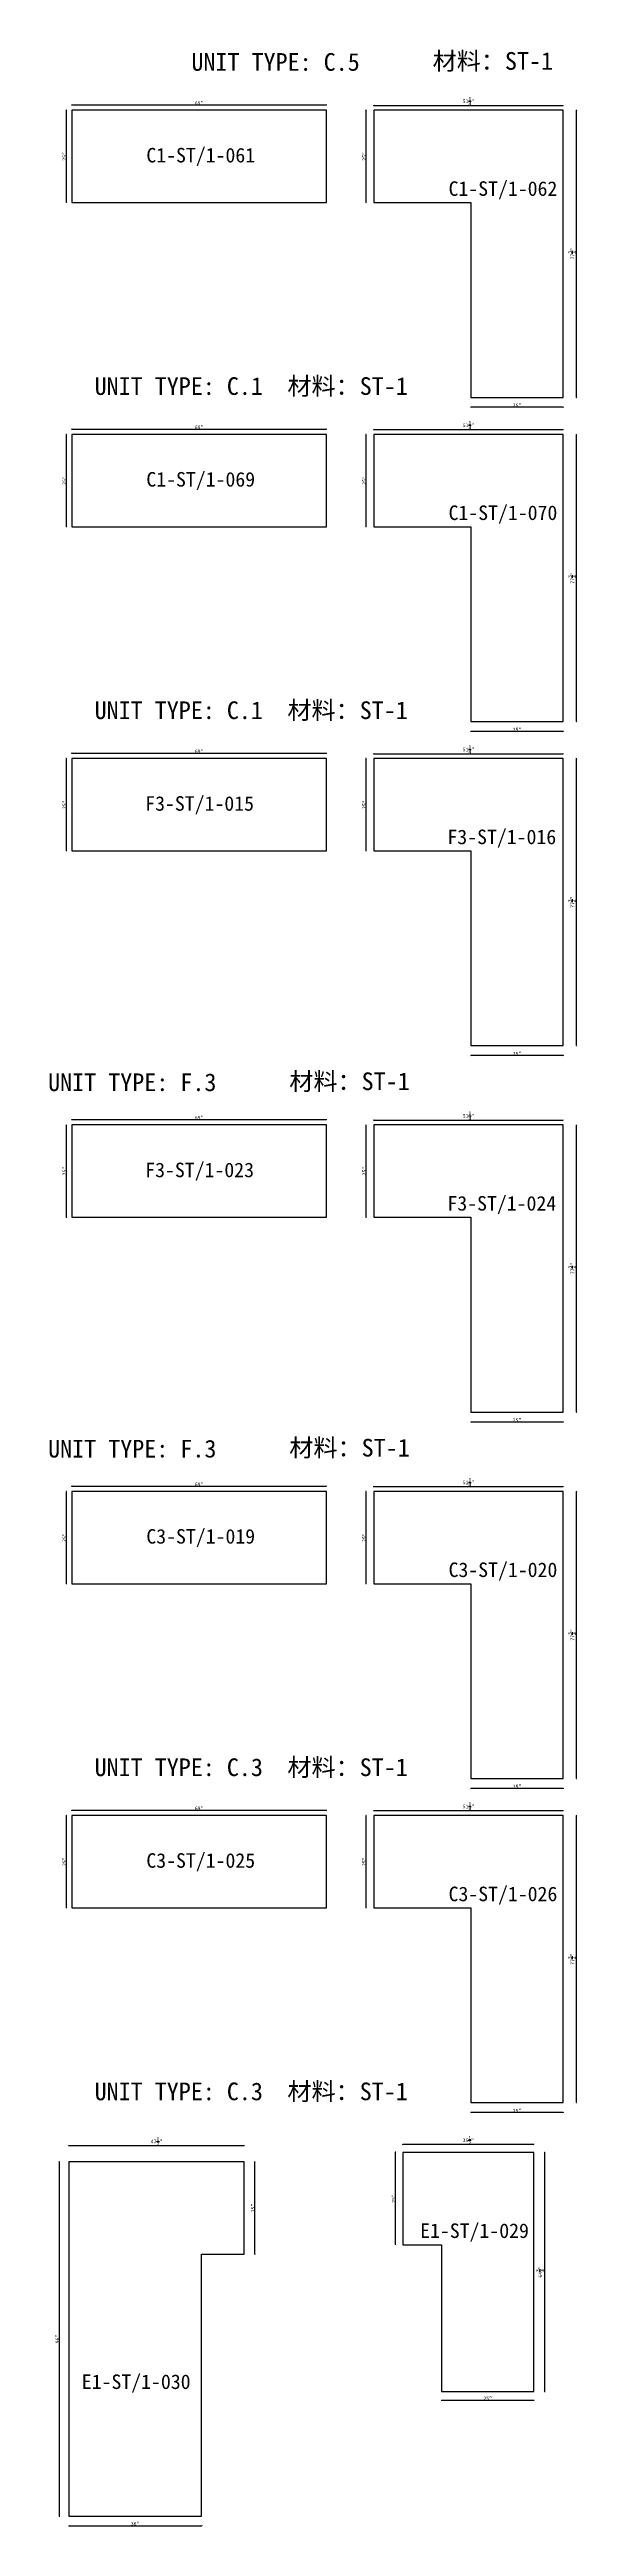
# Model space of a CAD drawing. Header units: millimetres. Extents: x -46962 to 137822, y -48342 to 2116.
# Drawn here: x 65134 to 68766, y -30064 to -13028 of the extents above; entities that cross this region are included whole.
import ezdxf
from ezdxf.enums import TextEntityAlignment as Align

# ---------------------------------------------------------------- set-up
doc = ezdxf.new("R2010")
doc.units = ezdxf.units.MM
doc.layers.add('COUNTERTOP_NUMBER', color=3, linetype='Continuous')
doc.layers.add('COUNTERTOPS', color=7, linetype='Continuous')
doc.styles.add('样式 1', font='')
doc.styles.get('样式 1').set_extended_font_data('NSimSun')
doc.dimstyles.new('副本 ISO-25', dxfattribs={"dimtxt": 25, "dimasz": 10, "dimexe": 1.5, "dimexo": 0.5, "dimtad": 1, "dimlfac": 0.03937, "dimlunit": 5, "dimtxsty": '样式 1', "dimblk": 'ARCHTICK', "dimcen": 2.5, "dimclrd": 256, "dimclrt": 1, "dimazin": 3, "dimtfac": 1, "dimtmove": 0, "dimatfit": 3, "dimfxlon": 1})

# ---------------------------------------------------------------- blocks, each defined once
blk = doc.blocks.new('_ArchTick')
at = {"color": 0, "linetype": 'ByBlock', "const_width": 0.15}
blk.add_lwpolyline([(-0.5, -0.5), (0.5, 0.5)], dxfattribs=at)
blk = doc.blocks.new('*D1148')
at = {"color": 0, "lineweight": -2, "transparency": 16777216}
for p, q in [((65251, -13445), (65248, -13445)), ((65251, -14080), (65248, -14080))]:
    blk.add_line(p, q, dxfattribs=at)
at = {"lineweight": -2, "transparency": 16777216}
blk.add_line((65250, -14080), (65250, -13445), dxfattribs=at)
at = {"layer": 'Defpoints', "color": 0, "transparency": 16777216}
for p in [(65250, -13445), (65287, -13445), (65287, -14080)]:
    blk.add_point(p, dxfattribs=at)
at = {"lineweight": -2, "transparency": 16777216, "xscale": 10, "yscale": 10, "zscale": 10}
for p, rotation in [((65250, -13445), 90), ((65250, -14080), 270)]:
    blk.add_blockref('_ArchTick', p, dxfattribs=dict(at, rotation=rotation))
at = {"color": 1, "transparency": 16777216, "insert": (65236, -13763), "char_height": 25, "attachment_point": 5, "rotation": 90, "style": '样式 1'}
blk.add_mtext('\\A1;25"', dxfattribs=at)
blk = doc.blocks.new('*D1149')
at = {"color": 0, "lineweight": -2, "transparency": 16777216}
for p, q in [((65287, -13410), (65287, -13407)), ((67039, -13410), (67039, -13407))]:
    blk.add_line(p, q, dxfattribs=at)
at = {"lineweight": -2, "transparency": 16777216}
blk.add_line((65287, -13409), (67039, -13409), dxfattribs=at)
at = {"layer": 'Defpoints', "color": 0, "transparency": 16777216}
for p in [(65287, -13445), (67039, -13409), (67039, -13445)]:
    blk.add_point(p, dxfattribs=at)
at = {"lineweight": -2, "transparency": 16777216, "xscale": 10, "yscale": 10, "zscale": 10, "rotation": 180}
blk.add_blockref('_ArchTick', (65287, -13409), dxfattribs=at)
at = {"lineweight": -2, "transparency": 16777216, "xscale": 10, "yscale": 10, "zscale": 10}
blk.add_blockref('_ArchTick', (67039, -13409), dxfattribs=at)
at = {"color": 1, "transparency": 16777216, "insert": (66163, -13396), "char_height": 25, "attachment_point": 5, "style": '样式 1'}
blk.add_mtext('\\A1;69"', dxfattribs=at)
blk = doc.blocks.new('*D1150')
at = {"color": 0, "lineweight": -2, "transparency": 16777216}
for p, q in [((67365, -13413), (67365, -13410)), ((68667, -13413), (68667, -13410))]:
    blk.add_line(p, q, dxfattribs=at)
at = {"lineweight": -2, "transparency": 16777216}
blk.add_line((67365, -13412), (68667, -13412), dxfattribs=at)
at = {"layer": 'Defpoints', "color": 0, "transparency": 16777216}
for p in [(67365, -13445), (68667, -13412), (68667, -13445)]:
    blk.add_point(p, dxfattribs=at)
at = {"lineweight": -2, "transparency": 16777216, "xscale": 10, "yscale": 10, "zscale": 10, "rotation": 180}
blk.add_blockref('_ArchTick', (67365, -13412), dxfattribs=at)
at = {"lineweight": -2, "transparency": 16777216, "xscale": 10, "yscale": 10, "zscale": 10}
blk.add_blockref('_ArchTick', (68667, -13412), dxfattribs=at)
at = {"color": 1, "transparency": 16777216, "insert": (68016, -13383), "char_height": 25, "attachment_point": 5, "style": '样式 1'}
blk.add_mtext('\\A1;51{\\H1x;\\S1/4;}"', dxfattribs=at)
blk = doc.blocks.new('*D1151')
at = {"color": 0, "lineweight": -2, "transparency": 16777216}
for p, q in [((67313, -13445), (67310, -13445)), ((67313, -14080), (67310, -14080))]:
    blk.add_line(p, q, dxfattribs=at)
at = {"lineweight": -2, "transparency": 16777216}
blk.add_line((67312, -14080), (67312, -13445), dxfattribs=at)
at = {"layer": 'Defpoints', "color": 0, "transparency": 16777216}
for p in [(67312, -13445), (67365, -13445), (67365, -14080)]:
    blk.add_point(p, dxfattribs=at)
at = {"lineweight": -2, "transparency": 16777216, "xscale": 10, "yscale": 10, "zscale": 10}
for p, rotation in [((67312, -13445), 90), ((67312, -14080), 270)]:
    blk.add_blockref('_ArchTick', p, dxfattribs=dict(at, rotation=rotation))
at = {"color": 1, "transparency": 16777216, "insert": (67299, -13763), "char_height": 25, "attachment_point": 5, "rotation": 90, "style": '样式 1'}
blk.add_mtext('\\A1;25"', dxfattribs=at)
blk = doc.blocks.new('*D1152')
at = {"color": 0, "lineweight": -2, "transparency": 16777216}
for p, q in [((68032, -15487), (68032, -15490)), ((68667, -15487), (68667, -15490))]:
    blk.add_line(p, q, dxfattribs=at)
at = {"lineweight": -2, "transparency": 16777216}
blk.add_line((68667, -15488), (68032, -15488), dxfattribs=at)
at = {"layer": 'Defpoints', "color": 0, "transparency": 16777216}
for p in [(68032, -15420), (68032, -15488), (68667, -15420)]:
    blk.add_point(p, dxfattribs=at)
at = {"lineweight": -2, "transparency": 16777216, "xscale": 10, "yscale": 10, "zscale": 10, "rotation": 180}
blk.add_blockref('_ArchTick', (68032, -15488), dxfattribs=at)
at = {"lineweight": -2, "transparency": 16777216, "xscale": 10, "yscale": 10, "zscale": 10}
blk.add_blockref('_ArchTick', (68667, -15488), dxfattribs=at)
at = {"color": 1, "transparency": 16777216, "insert": (68350, -15475), "char_height": 25, "attachment_point": 5, "style": '样式 1'}
blk.add_mtext('\\A1;25"', dxfattribs=at)
blk = doc.blocks.new('*D1153')
at = {"color": 0, "lineweight": -2, "transparency": 16777216}
for p, q in [((68759, -13445), (68762, -13445)), ((68759, -15420), (68762, -15420))]:
    blk.add_line(p, q, dxfattribs=at)
at = {"lineweight": -2, "transparency": 16777216}
blk.add_line((68760, -15420), (68760, -13445), dxfattribs=at)
at = {"layer": 'Defpoints', "color": 0, "transparency": 16777216}
for p in [(68667, -13445), (68760, -13445), (68667, -15420)]:
    blk.add_point(p, dxfattribs=at)
at = {"lineweight": -2, "transparency": 16777216, "xscale": 10, "yscale": 10, "zscale": 10}
for p, rotation in [((68760, -13445), 90), ((68760, -15420), 270)]:
    blk.add_blockref('_ArchTick', p, dxfattribs=dict(at, rotation=rotation))
at = {"color": 1, "transparency": 16777216, "insert": (68731, -14432), "char_height": 25, "attachment_point": 5, "rotation": 90, "style": '样式 1'}
blk.add_mtext('\\A1;77{\\H1x;\\S3/4;}"', dxfattribs=at)
blk = doc.blocks.new('*D1437')
at = {"color": 0, "lineweight": -2, "transparency": 16777216}
for p, q in [((65251, -15675), (65248, -15675)), ((65251, -16310), (65248, -16310))]:
    blk.add_line(p, q, dxfattribs=at)
at = {"lineweight": -2, "transparency": 16777216}
blk.add_line((65250, -16310), (65250, -15675), dxfattribs=at)
at = {"layer": 'Defpoints', "color": 0, "transparency": 16777216}
for p in [(65250, -15675), (65287, -15675), (65287, -16310)]:
    blk.add_point(p, dxfattribs=at)
at = {"lineweight": -2, "transparency": 16777216, "xscale": 10, "yscale": 10, "zscale": 10}
for p, rotation in [((65250, -15675), 90), ((65250, -16310), 270)]:
    blk.add_blockref('_ArchTick', p, dxfattribs=dict(at, rotation=rotation))
at = {"color": 1, "transparency": 16777216, "insert": (65236, -15992), "char_height": 25, "attachment_point": 5, "rotation": 90, "style": '样式 1'}
blk.add_mtext('\\A1;25"', dxfattribs=at)
blk = doc.blocks.new('*D1438')
at = {"color": 0, "lineweight": -2, "transparency": 16777216}
for p, q in [((65287, -15639), (65287, -15637)), ((67039, -15639), (67039, -15637))]:
    blk.add_line(p, q, dxfattribs=at)
at = {"lineweight": -2, "transparency": 16777216}
blk.add_line((65287, -15638), (67039, -15638), dxfattribs=at)
at = {"layer": 'Defpoints', "color": 0, "transparency": 16777216}
for p in [(67039, -15638), (65287, -15675), (67039, -15675)]:
    blk.add_point(p, dxfattribs=at)
at = {"lineweight": -2, "transparency": 16777216, "xscale": 10, "yscale": 10, "zscale": 10, "rotation": 180}
blk.add_blockref('_ArchTick', (65287, -15638), dxfattribs=at)
at = {"lineweight": -2, "transparency": 16777216, "xscale": 10, "yscale": 10, "zscale": 10}
blk.add_blockref('_ArchTick', (67039, -15638), dxfattribs=at)
at = {"color": 1, "transparency": 16777216, "insert": (66163, -15625), "char_height": 25, "attachment_point": 5, "style": '样式 1'}
blk.add_mtext('\\A1;69"', dxfattribs=at)
blk = doc.blocks.new('*D1439')
at = {"color": 0, "lineweight": -2, "transparency": 16777216}
for p, q in [((67365, -15643), (67365, -15640)), ((68667, -15643), (68667, -15640))]:
    blk.add_line(p, q, dxfattribs=at)
at = {"lineweight": -2, "transparency": 16777216}
blk.add_line((67365, -15642), (68667, -15642), dxfattribs=at)
at = {"layer": 'Defpoints', "color": 0, "transparency": 16777216}
for p in [(68667, -15642), (67365, -15675), (68667, -15675)]:
    blk.add_point(p, dxfattribs=at)
at = {"lineweight": -2, "transparency": 16777216, "xscale": 10, "yscale": 10, "zscale": 10, "rotation": 180}
blk.add_blockref('_ArchTick', (67365, -15642), dxfattribs=at)
at = {"lineweight": -2, "transparency": 16777216, "xscale": 10, "yscale": 10, "zscale": 10}
blk.add_blockref('_ArchTick', (68667, -15642), dxfattribs=at)
at = {"color": 1, "transparency": 16777216, "insert": (68016, -15612), "char_height": 25, "attachment_point": 5, "style": '样式 1'}
blk.add_mtext('\\A1;51{\\H1x;\\S1/4;}"', dxfattribs=at)
blk = doc.blocks.new('*D1440')
at = {"color": 0, "lineweight": -2, "transparency": 16777216}
for p, q in [((67313, -15675), (67310, -15675)), ((67313, -16310), (67310, -16310))]:
    blk.add_line(p, q, dxfattribs=at)
at = {"lineweight": -2, "transparency": 16777216}
blk.add_line((67312, -16310), (67312, -15675), dxfattribs=at)
at = {"layer": 'Defpoints', "color": 0, "transparency": 16777216}
for p in [(67312, -15675), (67365, -15675), (67365, -16310)]:
    blk.add_point(p, dxfattribs=at)
at = {"lineweight": -2, "transparency": 16777216, "xscale": 10, "yscale": 10, "zscale": 10}
for p, rotation in [((67312, -15675), 90), ((67312, -16310), 270)]:
    blk.add_blockref('_ArchTick', p, dxfattribs=dict(at, rotation=rotation))
at = {"color": 1, "transparency": 16777216, "insert": (67299, -15992), "char_height": 25, "attachment_point": 5, "rotation": 90, "style": '样式 1'}
blk.add_mtext('\\A1;25"', dxfattribs=at)
blk = doc.blocks.new('*D1441')
at = {"color": 0, "lineweight": -2, "transparency": 16777216}
for p, q in [((68032, -17717), (68032, -17719)), ((68667, -17717), (68667, -17719))]:
    blk.add_line(p, q, dxfattribs=at)
at = {"lineweight": -2, "transparency": 16777216}
blk.add_line((68667, -17718), (68032, -17718), dxfattribs=at)
at = {"layer": 'Defpoints', "color": 0, "transparency": 16777216}
for p in [(68032, -17649), (68032, -17718), (68667, -17649)]:
    blk.add_point(p, dxfattribs=at)
at = {"lineweight": -2, "transparency": 16777216, "xscale": 10, "yscale": 10, "zscale": 10, "rotation": 180}
blk.add_blockref('_ArchTick', (68032, -17718), dxfattribs=at)
at = {"lineweight": -2, "transparency": 16777216, "xscale": 10, "yscale": 10, "zscale": 10}
blk.add_blockref('_ArchTick', (68667, -17718), dxfattribs=at)
at = {"color": 1, "transparency": 16777216, "insert": (68350, -17705), "char_height": 25, "attachment_point": 5, "style": '样式 1'}
blk.add_mtext('\\A1;25"', dxfattribs=at)
blk = doc.blocks.new('*D1442')
at = {"color": 0, "lineweight": -2, "transparency": 16777216}
for p, q in [((68759, -15675), (68762, -15675)), ((68759, -17649), (68762, -17649))]:
    blk.add_line(p, q, dxfattribs=at)
at = {"lineweight": -2, "transparency": 16777216}
blk.add_line((68760, -17649), (68760, -15675), dxfattribs=at)
at = {"layer": 'Defpoints', "color": 0, "transparency": 16777216}
for p in [(68667, -15675), (68760, -15675), (68667, -17649)]:
    blk.add_point(p, dxfattribs=at)
at = {"lineweight": -2, "transparency": 16777216, "xscale": 10, "yscale": 10, "zscale": 10}
for p, rotation in [((68760, -15675), 90), ((68760, -17649), 270)]:
    blk.add_blockref('_ArchTick', p, dxfattribs=dict(at, rotation=rotation))
at = {"color": 1, "transparency": 16777216, "insert": (68731, -16662), "char_height": 25, "attachment_point": 5, "rotation": 90, "style": '样式 1'}
blk.add_mtext('\\A1;77{\\H1x;\\S3/4;}"', dxfattribs=at)
blk = doc.blocks.new('*D1172')
at = {"color": 0, "lineweight": -2, "transparency": 16777216}
for p, q in [((65251, -17904), (65248, -17904)), ((65251, -18539), (65248, -18539))]:
    blk.add_line(p, q, dxfattribs=at)
at = {"lineweight": -2, "transparency": 16777216}
blk.add_line((65250, -18539), (65250, -17904), dxfattribs=at)
at = {"layer": 'Defpoints', "color": 0, "transparency": 16777216}
for p in [(65250, -17904), (65287, -17904), (65287, -18539)]:
    blk.add_point(p, dxfattribs=at)
at = {"lineweight": -2, "transparency": 16777216, "xscale": 10, "yscale": 10, "zscale": 10}
for p, rotation in [((65250, -17904), 90), ((65250, -18539), 270)]:
    blk.add_blockref('_ArchTick', p, dxfattribs=dict(at, rotation=rotation))
at = {"color": 1, "transparency": 16777216, "insert": (65236, -18222), "char_height": 25, "attachment_point": 5, "rotation": 90, "style": '样式 1'}
blk.add_mtext('\\A1;25"', dxfattribs=at)
blk = doc.blocks.new('*D1173')
at = {"color": 0, "lineweight": -2, "transparency": 16777216}
for p, q in [((65287, -17869), (65287, -17866)), ((67039, -17869), (67039, -17866))]:
    blk.add_line(p, q, dxfattribs=at)
at = {"lineweight": -2, "transparency": 16777216}
blk.add_line((65287, -17868), (67039, -17868), dxfattribs=at)
at = {"layer": 'Defpoints', "color": 0, "transparency": 16777216}
for p in [(67039, -17868), (65287, -17904), (67039, -17904)]:
    blk.add_point(p, dxfattribs=at)
at = {"lineweight": -2, "transparency": 16777216, "xscale": 10, "yscale": 10, "zscale": 10, "rotation": 180}
blk.add_blockref('_ArchTick', (65287, -17868), dxfattribs=at)
at = {"lineweight": -2, "transparency": 16777216, "xscale": 10, "yscale": 10, "zscale": 10}
blk.add_blockref('_ArchTick', (67039, -17868), dxfattribs=at)
at = {"color": 1, "transparency": 16777216, "insert": (66163, -17855), "char_height": 25, "attachment_point": 5, "style": '样式 1'}
blk.add_mtext('\\A1;69"', dxfattribs=at)
blk = doc.blocks.new('*D1174')
at = {"color": 0, "lineweight": -2, "transparency": 16777216}
for p, q in [((67365, -17872), (67365, -17870)), ((68667, -17872), (68667, -17870))]:
    blk.add_line(p, q, dxfattribs=at)
at = {"lineweight": -2, "transparency": 16777216}
blk.add_line((67365, -17871), (68667, -17871), dxfattribs=at)
at = {"layer": 'Defpoints', "color": 0, "transparency": 16777216}
for p in [(68667, -17871), (67365, -17904), (68667, -17904)]:
    blk.add_point(p, dxfattribs=at)
at = {"lineweight": -2, "transparency": 16777216, "xscale": 10, "yscale": 10, "zscale": 10, "rotation": 180}
blk.add_blockref('_ArchTick', (67365, -17871), dxfattribs=at)
at = {"lineweight": -2, "transparency": 16777216, "xscale": 10, "yscale": 10, "zscale": 10}
blk.add_blockref('_ArchTick', (68667, -17871), dxfattribs=at)
at = {"color": 1, "transparency": 16777216, "insert": (68016, -17842), "char_height": 25, "attachment_point": 5, "style": '样式 1'}
blk.add_mtext('\\A1;51{\\H1x;\\S1/4;}"', dxfattribs=at)
blk = doc.blocks.new('*D1175')
at = {"color": 0, "lineweight": -2, "transparency": 16777216}
for p, q in [((67313, -17904), (67310, -17904)), ((67313, -18539), (67310, -18539))]:
    blk.add_line(p, q, dxfattribs=at)
at = {"lineweight": -2, "transparency": 16777216}
blk.add_line((67312, -18539), (67312, -17904), dxfattribs=at)
at = {"layer": 'Defpoints', "color": 0, "transparency": 16777216}
for p in [(67312, -17904), (67365, -17904), (67365, -18539)]:
    blk.add_point(p, dxfattribs=at)
at = {"lineweight": -2, "transparency": 16777216, "xscale": 10, "yscale": 10, "zscale": 10}
for p, rotation in [((67312, -17904), 90), ((67312, -18539), 270)]:
    blk.add_blockref('_ArchTick', p, dxfattribs=dict(at, rotation=rotation))
at = {"color": 1, "transparency": 16777216, "insert": (67299, -18222), "char_height": 25, "attachment_point": 5, "rotation": 90, "style": '样式 1'}
blk.add_mtext('\\A1;25"', dxfattribs=at)
blk = doc.blocks.new('*D1176')
at = {"color": 0, "lineweight": -2, "transparency": 16777216}
for p, q in [((68032, -19946), (68032, -19949)), ((68667, -19946), (68667, -19949))]:
    blk.add_line(p, q, dxfattribs=at)
at = {"lineweight": -2, "transparency": 16777216}
blk.add_line((68667, -19947), (68032, -19947), dxfattribs=at)
at = {"layer": 'Defpoints', "color": 0, "transparency": 16777216}
for p in [(68032, -19879), (68667, -19879), (68032, -19947)]:
    blk.add_point(p, dxfattribs=at)
at = {"lineweight": -2, "transparency": 16777216, "xscale": 10, "yscale": 10, "zscale": 10, "rotation": 180}
blk.add_blockref('_ArchTick', (68032, -19947), dxfattribs=at)
at = {"lineweight": -2, "transparency": 16777216, "xscale": 10, "yscale": 10, "zscale": 10}
blk.add_blockref('_ArchTick', (68667, -19947), dxfattribs=at)
at = {"color": 1, "transparency": 16777216, "insert": (68350, -19934), "char_height": 25, "attachment_point": 5, "style": '样式 1'}
blk.add_mtext('\\A1;25"', dxfattribs=at)
blk = doc.blocks.new('*D1177')
at = {"color": 0, "lineweight": -2, "transparency": 16777216}
for p, q in [((68759, -17904), (68762, -17904)), ((68759, -19879), (68762, -19879))]:
    blk.add_line(p, q, dxfattribs=at)
at = {"lineweight": -2, "transparency": 16777216}
blk.add_line((68760, -19879), (68760, -17904), dxfattribs=at)
at = {"layer": 'Defpoints', "color": 0, "transparency": 16777216}
for p in [(68667, -17904), (68760, -17904), (68667, -19879)]:
    blk.add_point(p, dxfattribs=at)
at = {"lineweight": -2, "transparency": 16777216, "xscale": 10, "yscale": 10, "zscale": 10}
for p, rotation in [((68760, -17904), 90), ((68760, -19879), 270)]:
    blk.add_blockref('_ArchTick', p, dxfattribs=dict(at, rotation=rotation))
at = {"color": 1, "transparency": 16777216, "insert": (68731, -18892), "char_height": 25, "attachment_point": 5, "rotation": 90, "style": '样式 1'}
blk.add_mtext('\\A1;77{\\H1x;\\S3/4;}"', dxfattribs=at)
blk = doc.blocks.new('*D1447')
at = {"color": 0, "lineweight": -2, "transparency": 16777216}
for p, q in [((65251, -20425), (65248, -20425)), ((65251, -21060), (65248, -21060))]:
    blk.add_line(p, q, dxfattribs=at)
at = {"lineweight": -2, "transparency": 16777216}
blk.add_line((65250, -21060), (65250, -20425), dxfattribs=at)
at = {"layer": 'Defpoints', "color": 0, "transparency": 16777216}
for p in [(65250, -20425), (65287, -20425), (65287, -21060)]:
    blk.add_point(p, dxfattribs=at)
at = {"lineweight": -2, "transparency": 16777216, "xscale": 10, "yscale": 10, "zscale": 10}
for p, rotation in [((65250, -20425), 90), ((65250, -21060), 270)]:
    blk.add_blockref('_ArchTick', p, dxfattribs=dict(at, rotation=rotation))
at = {"color": 1, "transparency": 16777216, "insert": (65236, -20742), "char_height": 25, "attachment_point": 5, "rotation": 90, "style": '样式 1'}
blk.add_mtext('\\A1;25"', dxfattribs=at)
blk = doc.blocks.new('*D1448')
at = {"color": 0, "lineweight": -2, "transparency": 16777216}
for p, q in [((65287, -20389), (65287, -20387)), ((67039, -20389), (67039, -20387))]:
    blk.add_line(p, q, dxfattribs=at)
at = {"lineweight": -2, "transparency": 16777216}
blk.add_line((65287, -20388), (67039, -20388), dxfattribs=at)
at = {"layer": 'Defpoints', "color": 0, "transparency": 16777216}
for p in [(65287, -20425), (67039, -20388), (67039, -20425)]:
    blk.add_point(p, dxfattribs=at)
at = {"lineweight": -2, "transparency": 16777216, "xscale": 10, "yscale": 10, "zscale": 10, "rotation": 180}
blk.add_blockref('_ArchTick', (65287, -20388), dxfattribs=at)
at = {"lineweight": -2, "transparency": 16777216, "xscale": 10, "yscale": 10, "zscale": 10}
blk.add_blockref('_ArchTick', (67039, -20388), dxfattribs=at)
at = {"color": 1, "transparency": 16777216, "insert": (66163, -20375), "char_height": 25, "attachment_point": 5, "style": '样式 1'}
blk.add_mtext('\\A1;69"', dxfattribs=at)
blk = doc.blocks.new('*D1449')
at = {"color": 0, "lineweight": -2, "transparency": 16777216}
for p, q in [((67365, -20392), (67365, -20390)), ((68667, -20392), (68667, -20390))]:
    blk.add_line(p, q, dxfattribs=at)
at = {"lineweight": -2, "transparency": 16777216}
blk.add_line((67365, -20391), (68667, -20391), dxfattribs=at)
at = {"layer": 'Defpoints', "color": 0, "transparency": 16777216}
for p in [(67365, -20425), (68667, -20391), (68667, -20425)]:
    blk.add_point(p, dxfattribs=at)
at = {"lineweight": -2, "transparency": 16777216, "xscale": 10, "yscale": 10, "zscale": 10, "rotation": 180}
blk.add_blockref('_ArchTick', (67365, -20391), dxfattribs=at)
at = {"lineweight": -2, "transparency": 16777216, "xscale": 10, "yscale": 10, "zscale": 10}
blk.add_blockref('_ArchTick', (68667, -20391), dxfattribs=at)
at = {"color": 1, "transparency": 16777216, "insert": (68016, -20362), "char_height": 25, "attachment_point": 5, "style": '样式 1'}
blk.add_mtext('\\A1;51{\\H1x;\\S1/4;}"', dxfattribs=at)
blk = doc.blocks.new('*D1450')
at = {"color": 0, "lineweight": -2, "transparency": 16777216}
for p, q in [((67313, -20425), (67310, -20425)), ((67313, -21060), (67310, -21060))]:
    blk.add_line(p, q, dxfattribs=at)
at = {"lineweight": -2, "transparency": 16777216}
blk.add_line((67312, -21060), (67312, -20425), dxfattribs=at)
at = {"layer": 'Defpoints', "color": 0, "transparency": 16777216}
for p in [(67312, -20425), (67365, -20425), (67365, -21060)]:
    blk.add_point(p, dxfattribs=at)
at = {"lineweight": -2, "transparency": 16777216, "xscale": 10, "yscale": 10, "zscale": 10}
for p, rotation in [((67312, -20425), 90), ((67312, -21060), 270)]:
    blk.add_blockref('_ArchTick', p, dxfattribs=dict(at, rotation=rotation))
at = {"color": 1, "transparency": 16777216, "insert": (67299, -20742), "char_height": 25, "attachment_point": 5, "rotation": 90, "style": '样式 1'}
blk.add_mtext('\\A1;25"', dxfattribs=at)
blk = doc.blocks.new('*D1451')
at = {"color": 0, "lineweight": -2, "transparency": 16777216}
for p, q in [((68032, -22467), (68032, -22469)), ((68667, -22467), (68667, -22469))]:
    blk.add_line(p, q, dxfattribs=at)
at = {"lineweight": -2, "transparency": 16777216}
blk.add_line((68667, -22468), (68032, -22468), dxfattribs=at)
at = {"layer": 'Defpoints', "color": 0, "transparency": 16777216}
for p in [(68032, -22399), (68032, -22468), (68667, -22399)]:
    blk.add_point(p, dxfattribs=at)
at = {"lineweight": -2, "transparency": 16777216, "xscale": 10, "yscale": 10, "zscale": 10, "rotation": 180}
blk.add_blockref('_ArchTick', (68032, -22468), dxfattribs=at)
at = {"lineweight": -2, "transparency": 16777216, "xscale": 10, "yscale": 10, "zscale": 10}
blk.add_blockref('_ArchTick', (68667, -22468), dxfattribs=at)
at = {"color": 1, "transparency": 16777216, "insert": (68350, -22455), "char_height": 25, "attachment_point": 5, "style": '样式 1'}
blk.add_mtext('\\A1;25"', dxfattribs=at)
blk = doc.blocks.new('*D1452')
at = {"color": 0, "lineweight": -2, "transparency": 16777216}
for p, q in [((68759, -20425), (68762, -20425)), ((68759, -22399), (68762, -22399))]:
    blk.add_line(p, q, dxfattribs=at)
at = {"lineweight": -2, "transparency": 16777216}
blk.add_line((68760, -22399), (68760, -20425), dxfattribs=at)
at = {"layer": 'Defpoints', "color": 0, "transparency": 16777216}
for p in [(68667, -20425), (68760, -20425), (68667, -22399)]:
    blk.add_point(p, dxfattribs=at)
at = {"lineweight": -2, "transparency": 16777216, "xscale": 10, "yscale": 10, "zscale": 10}
for p, rotation in [((68760, -20425), 90), ((68760, -22399), 270)]:
    blk.add_blockref('_ArchTick', p, dxfattribs=dict(at, rotation=rotation))
at = {"color": 1, "transparency": 16777216, "insert": (68731, -21412), "char_height": 25, "attachment_point": 5, "rotation": 90, "style": '样式 1'}
blk.add_mtext('\\A1;77{\\H1x;\\S3/4;}"', dxfattribs=at)
blk = doc.blocks.new('*D1463')
at = {"color": 0, "lineweight": -2, "transparency": 16777216}
for p, q in [((65251, -22945), (65248, -22945)), ((65251, -23580), (65248, -23580))]:
    blk.add_line(p, q, dxfattribs=at)
at = {"lineweight": -2, "transparency": 16777216}
blk.add_line((65250, -23580), (65250, -22945), dxfattribs=at)
at = {"layer": 'Defpoints', "color": 0, "transparency": 16777216}
for p in [(65250, -22945), (65287, -22945), (65287, -23580)]:
    blk.add_point(p, dxfattribs=at)
at = {"lineweight": -2, "transparency": 16777216, "xscale": 10, "yscale": 10, "zscale": 10}
for p, rotation in [((65250, -22945), 90), ((65250, -23580), 270)]:
    blk.add_blockref('_ArchTick', p, dxfattribs=dict(at, rotation=rotation))
at = {"color": 1, "transparency": 16777216, "insert": (65236, -23263), "char_height": 25, "attachment_point": 5, "rotation": 90, "style": '样式 1'}
blk.add_mtext('\\A1;25"', dxfattribs=at)
blk = doc.blocks.new('*D1464')
at = {"color": 0, "lineweight": -2, "transparency": 16777216}
for p, q in [((65287, -22910), (65287, -22907)), ((67039, -22910), (67039, -22907))]:
    blk.add_line(p, q, dxfattribs=at)
at = {"lineweight": -2, "transparency": 16777216}
blk.add_line((65287, -22909), (67039, -22909), dxfattribs=at)
at = {"layer": 'Defpoints', "color": 0, "transparency": 16777216}
for p in [(65287, -22945), (67039, -22909), (67039, -22945)]:
    blk.add_point(p, dxfattribs=at)
at = {"lineweight": -2, "transparency": 16777216, "xscale": 10, "yscale": 10, "zscale": 10, "rotation": 180}
blk.add_blockref('_ArchTick', (65287, -22909), dxfattribs=at)
at = {"lineweight": -2, "transparency": 16777216, "xscale": 10, "yscale": 10, "zscale": 10}
blk.add_blockref('_ArchTick', (67039, -22909), dxfattribs=at)
at = {"color": 1, "transparency": 16777216, "insert": (66163, -22896), "char_height": 25, "attachment_point": 5, "style": '样式 1'}
blk.add_mtext('\\A1;69"', dxfattribs=at)
blk = doc.blocks.new('*D1416')
at = {"color": 0, "lineweight": -2, "transparency": 16777216}
for p, q in [((67365, -22913), (67365, -22910)), ((68667, -22913), (68667, -22910))]:
    blk.add_line(p, q, dxfattribs=at)
at = {"lineweight": -2, "transparency": 16777216}
blk.add_line((67365, -22912), (68667, -22912), dxfattribs=at)
at = {"layer": 'Defpoints', "color": 0, "transparency": 16777216}
for p in [(67365, -22945), (68667, -22912), (68667, -22945)]:
    blk.add_point(p, dxfattribs=at)
at = {"lineweight": -2, "transparency": 16777216, "xscale": 10, "yscale": 10, "zscale": 10, "rotation": 180}
blk.add_blockref('_ArchTick', (67365, -22912), dxfattribs=at)
at = {"lineweight": -2, "transparency": 16777216, "xscale": 10, "yscale": 10, "zscale": 10}
blk.add_blockref('_ArchTick', (68667, -22912), dxfattribs=at)
at = {"color": 1, "transparency": 16777216, "insert": (68016, -22883), "char_height": 25, "attachment_point": 5, "style": '样式 1'}
blk.add_mtext('\\A1;51{\\H1x;\\S1/4;}"', dxfattribs=at)
blk = doc.blocks.new('*D1417')
at = {"color": 0, "lineweight": -2, "transparency": 16777216}
for p, q in [((67313, -22945), (67310, -22945)), ((67313, -23580), (67310, -23580))]:
    blk.add_line(p, q, dxfattribs=at)
at = {"lineweight": -2, "transparency": 16777216}
blk.add_line((67312, -23580), (67312, -22945), dxfattribs=at)
at = {"layer": 'Defpoints', "color": 0, "transparency": 16777216}
for p in [(67312, -22945), (67365, -22945), (67365, -23580)]:
    blk.add_point(p, dxfattribs=at)
at = {"lineweight": -2, "transparency": 16777216, "xscale": 10, "yscale": 10, "zscale": 10}
for p, rotation in [((67312, -22945), 90), ((67312, -23580), 270)]:
    blk.add_blockref('_ArchTick', p, dxfattribs=dict(at, rotation=rotation))
at = {"color": 1, "transparency": 16777216, "insert": (67299, -23263), "char_height": 25, "attachment_point": 5, "rotation": 90, "style": '样式 1'}
blk.add_mtext('\\A1;25"', dxfattribs=at)
blk = doc.blocks.new('*D1418')
at = {"color": 0, "lineweight": -2, "transparency": 16777216}
for p, q in [((68032, -24987), (68032, -24990)), ((68667, -24987), (68667, -24990))]:
    blk.add_line(p, q, dxfattribs=at)
at = {"lineweight": -2, "transparency": 16777216}
blk.add_line((68667, -24988), (68032, -24988), dxfattribs=at)
at = {"layer": 'Defpoints', "color": 0, "transparency": 16777216}
for p in [(68032, -24920), (68032, -24988), (68667, -24920)]:
    blk.add_point(p, dxfattribs=at)
at = {"lineweight": -2, "transparency": 16777216, "xscale": 10, "yscale": 10, "zscale": 10, "rotation": 180}
blk.add_blockref('_ArchTick', (68032, -24988), dxfattribs=at)
at = {"lineweight": -2, "transparency": 16777216, "xscale": 10, "yscale": 10, "zscale": 10}
blk.add_blockref('_ArchTick', (68667, -24988), dxfattribs=at)
at = {"color": 1, "transparency": 16777216, "insert": (68350, -24975), "char_height": 25, "attachment_point": 5, "style": '样式 1'}
blk.add_mtext('\\A1;25"', dxfattribs=at)
blk = doc.blocks.new('*D1419')
at = {"color": 0, "lineweight": -2, "transparency": 16777216}
for p, q in [((68759, -22945), (68762, -22945)), ((68759, -24920), (68762, -24920))]:
    blk.add_line(p, q, dxfattribs=at)
at = {"lineweight": -2, "transparency": 16777216}
blk.add_line((68760, -24920), (68760, -22945), dxfattribs=at)
at = {"layer": 'Defpoints', "color": 0, "transparency": 16777216}
for p in [(68667, -22945), (68760, -22945), (68667, -24920)]:
    blk.add_point(p, dxfattribs=at)
at = {"lineweight": -2, "transparency": 16777216, "xscale": 10, "yscale": 10, "zscale": 10}
for p, rotation in [((68760, -22945), 90), ((68760, -24920), 270)]:
    blk.add_blockref('_ArchTick', p, dxfattribs=dict(at, rotation=rotation))
at = {"color": 1, "transparency": 16777216, "insert": (68731, -23932), "char_height": 25, "attachment_point": 5, "rotation": 90, "style": '样式 1'}
blk.add_mtext('\\A1;77{\\H1x;\\S3/4;}"', dxfattribs=at)
blk = doc.blocks.new('*D1426')
at = {"color": 0, "lineweight": -2, "transparency": 16777216}
for p, q in [((65251, -25175), (65248, -25175)), ((65251, -25810), (65248, -25810))]:
    blk.add_line(p, q, dxfattribs=at)
at = {"lineweight": -2, "transparency": 16777216}
blk.add_line((65250, -25810), (65250, -25175), dxfattribs=at)
at = {"layer": 'Defpoints', "color": 0, "transparency": 16777216}
for p in [(65250, -25175), (65287, -25175), (65287, -25810)]:
    blk.add_point(p, dxfattribs=at)
at = {"lineweight": -2, "transparency": 16777216, "xscale": 10, "yscale": 10, "zscale": 10}
for p, rotation in [((65250, -25175), 90), ((65250, -25810), 270)]:
    blk.add_blockref('_ArchTick', p, dxfattribs=dict(at, rotation=rotation))
at = {"color": 1, "transparency": 16777216, "insert": (65236, -25492), "char_height": 25, "attachment_point": 5, "rotation": 90, "style": '样式 1'}
blk.add_mtext('\\A1;25"', dxfattribs=at)
blk = doc.blocks.new('*D1427')
at = {"color": 0, "lineweight": -2, "transparency": 16777216}
for p, q in [((65287, -25139), (65287, -25137)), ((67039, -25139), (67039, -25137))]:
    blk.add_line(p, q, dxfattribs=at)
at = {"lineweight": -2, "transparency": 16777216}
blk.add_line((65287, -25138), (67039, -25138), dxfattribs=at)
at = {"layer": 'Defpoints', "color": 0, "transparency": 16777216}
for p in [(65287, -25175), (67039, -25138), (67039, -25175)]:
    blk.add_point(p, dxfattribs=at)
at = {"lineweight": -2, "transparency": 16777216, "xscale": 10, "yscale": 10, "zscale": 10, "rotation": 180}
blk.add_blockref('_ArchTick', (65287, -25138), dxfattribs=at)
at = {"lineweight": -2, "transparency": 16777216, "xscale": 10, "yscale": 10, "zscale": 10}
blk.add_blockref('_ArchTick', (67039, -25138), dxfattribs=at)
at = {"color": 1, "transparency": 16777216, "insert": (66163, -25125), "char_height": 25, "attachment_point": 5, "style": '样式 1'}
blk.add_mtext('\\A1;69"', dxfattribs=at)
blk = doc.blocks.new('*D1428')
at = {"color": 0, "lineweight": -2, "transparency": 16777216}
for p, q in [((67365, -25142), (67365, -25140)), ((68667, -25142), (68667, -25140))]:
    blk.add_line(p, q, dxfattribs=at)
at = {"lineweight": -2, "transparency": 16777216}
blk.add_line((67365, -25141), (68667, -25141), dxfattribs=at)
at = {"layer": 'Defpoints', "color": 0, "transparency": 16777216}
for p in [(67365, -25175), (68667, -25141), (68667, -25175)]:
    blk.add_point(p, dxfattribs=at)
at = {"lineweight": -2, "transparency": 16777216, "xscale": 10, "yscale": 10, "zscale": 10, "rotation": 180}
blk.add_blockref('_ArchTick', (67365, -25141), dxfattribs=at)
at = {"lineweight": -2, "transparency": 16777216, "xscale": 10, "yscale": 10, "zscale": 10}
blk.add_blockref('_ArchTick', (68667, -25141), dxfattribs=at)
at = {"color": 1, "transparency": 16777216, "insert": (68016, -25112), "char_height": 25, "attachment_point": 5, "style": '样式 1'}
blk.add_mtext('\\A1;51{\\H1x;\\S1/4;}"', dxfattribs=at)
blk = doc.blocks.new('*D1429')
at = {"color": 0, "lineweight": -2, "transparency": 16777216}
for p, q in [((67313, -25175), (67310, -25175)), ((67313, -25810), (67310, -25810))]:
    blk.add_line(p, q, dxfattribs=at)
at = {"lineweight": -2, "transparency": 16777216}
blk.add_line((67312, -25810), (67312, -25175), dxfattribs=at)
at = {"layer": 'Defpoints', "color": 0, "transparency": 16777216}
for p in [(67312, -25175), (67365, -25175), (67365, -25810)]:
    blk.add_point(p, dxfattribs=at)
at = {"lineweight": -2, "transparency": 16777216, "xscale": 10, "yscale": 10, "zscale": 10}
for p, rotation in [((67312, -25175), 90), ((67312, -25810), 270)]:
    blk.add_blockref('_ArchTick', p, dxfattribs=dict(at, rotation=rotation))
at = {"color": 1, "transparency": 16777216, "insert": (67299, -25492), "char_height": 25, "attachment_point": 5, "rotation": 90, "style": '样式 1'}
blk.add_mtext('\\A1;25"', dxfattribs=at)
blk = doc.blocks.new('*D1430')
at = {"color": 0, "lineweight": -2, "transparency": 16777216}
for p, q in [((68032, -27217), (68032, -27219)), ((68667, -27217), (68667, -27219))]:
    blk.add_line(p, q, dxfattribs=at)
at = {"lineweight": -2, "transparency": 16777216}
blk.add_line((68667, -27218), (68032, -27218), dxfattribs=at)
at = {"layer": 'Defpoints', "color": 0, "transparency": 16777216}
for p in [(68032, -27149), (68032, -27218), (68667, -27149)]:
    blk.add_point(p, dxfattribs=at)
at = {"lineweight": -2, "transparency": 16777216, "xscale": 10, "yscale": 10, "zscale": 10, "rotation": 180}
blk.add_blockref('_ArchTick', (68032, -27218), dxfattribs=at)
at = {"lineweight": -2, "transparency": 16777216, "xscale": 10, "yscale": 10, "zscale": 10}
blk.add_blockref('_ArchTick', (68667, -27218), dxfattribs=at)
at = {"color": 1, "transparency": 16777216, "insert": (68350, -27205), "char_height": 25, "attachment_point": 5, "style": '样式 1'}
blk.add_mtext('\\A1;25"', dxfattribs=at)
blk = doc.blocks.new('*D1431')
at = {"color": 0, "lineweight": -2, "transparency": 16777216}
for p, q in [((68759, -25175), (68762, -25175)), ((68759, -27149), (68762, -27149))]:
    blk.add_line(p, q, dxfattribs=at)
at = {"lineweight": -2, "transparency": 16777216}
blk.add_line((68760, -27149), (68760, -25175), dxfattribs=at)
at = {"layer": 'Defpoints', "color": 0, "transparency": 16777216}
for p in [(68667, -25175), (68760, -25175), (68667, -27149)]:
    blk.add_point(p, dxfattribs=at)
at = {"lineweight": -2, "transparency": 16777216, "xscale": 10, "yscale": 10, "zscale": 10}
for p, rotation in [((68760, -25175), 90), ((68760, -27149), 270)]:
    blk.add_blockref('_ArchTick', p, dxfattribs=dict(at, rotation=rotation))
at = {"color": 1, "transparency": 16777216, "insert": (68731, -26162), "char_height": 25, "attachment_point": 5, "rotation": 90, "style": '样式 1'}
blk.add_mtext('\\A1;77{\\H1x;\\S3/4;}"', dxfattribs=at)
blk = doc.blocks.new('*D1498')
at = {"color": 0, "lineweight": -2, "transparency": 16777216}
for p, q in [((67564, -27438), (67564, -27436)), ((68466, -27438), (68466, -27436))]:
    blk.add_line(p, q, dxfattribs=at)
at = {"lineweight": -2, "transparency": 16777216}
blk.add_line((68466, -27437), (67564, -27437), dxfattribs=at)
at = {"layer": 'Defpoints', "color": 0, "transparency": 16777216}
for p in [(67564, -27437), (67564, -27491), (68466, -27491)]:
    blk.add_point(p, dxfattribs=at)
at = {"lineweight": -2, "transparency": 16777216, "xscale": 10, "yscale": 10, "zscale": 10, "rotation": 180}
blk.add_blockref('_ArchTick', (67564, -27437), dxfattribs=at)
at = {"lineweight": -2, "transparency": 16777216, "xscale": 10, "yscale": 10, "zscale": 10}
blk.add_blockref('_ArchTick', (68466, -27437), dxfattribs=at)
at = {"color": 1, "transparency": 16777216, "insert": (68015, -27408), "char_height": 25, "attachment_point": 5, "style": '样式 1'}
blk.add_mtext('\\A1;35{\\H1x;\\S1/2;}"', dxfattribs=at)
blk = doc.blocks.new('*D1499')
at = {"color": 0, "lineweight": -2, "transparency": 16777216}
for p, q in [((68538, -27491), (68540, -27491)), ((68538, -29136), (68540, -29136))]:
    blk.add_line(p, q, dxfattribs=at)
at = {"lineweight": -2, "transparency": 16777216}
blk.add_line((68539, -27491), (68539, -29136), dxfattribs=at)
at = {"layer": 'Defpoints', "color": 0, "transparency": 16777216}
for p in [(68466, -27491), (68466, -29136), (68539, -29136)]:
    blk.add_point(p, dxfattribs=at)
at = {"lineweight": -2, "transparency": 16777216, "xscale": 10, "yscale": 10, "zscale": 10}
for p, rotation in [((68539, -27491), 90), ((68539, -29136), 270)]:
    blk.add_blockref('_ArchTick', p, dxfattribs=dict(at, rotation=rotation))
at = {"color": 1, "transparency": 16777216, "insert": (68510, -28314), "char_height": 25, "attachment_point": 5, "rotation": 90, "style": '样式 1'}
blk.add_mtext('\\A1;64{\\H1x;\\S3/4;}"', dxfattribs=at)
blk = doc.blocks.new('*D1500')
at = {"color": 0, "lineweight": -2, "transparency": 16777216}
for p, q in [((67831, -29196), (67831, -29199)), ((68466, -29196), (68466, -29199))]:
    blk.add_line(p, q, dxfattribs=at)
at = {"lineweight": -2, "transparency": 16777216}
blk.add_line((68466, -29197), (67831, -29197), dxfattribs=at)
at = {"layer": 'Defpoints', "color": 0, "transparency": 16777216}
for p in [(67831, -29136), (67831, -29197), (68466, -29136)]:
    blk.add_point(p, dxfattribs=at)
at = {"lineweight": -2, "transparency": 16777216, "xscale": 10, "yscale": 10, "zscale": 10, "rotation": 180}
blk.add_blockref('_ArchTick', (67831, -29197), dxfattribs=at)
at = {"lineweight": -2, "transparency": 16777216, "xscale": 10, "yscale": 10, "zscale": 10}
blk.add_blockref('_ArchTick', (68466, -29197), dxfattribs=at)
at = {"color": 1, "transparency": 16777216, "insert": (68148, -29184), "char_height": 25, "attachment_point": 5, "style": '样式 1'}
blk.add_mtext('\\A1;25"', dxfattribs=at)
blk = doc.blocks.new('*D1501')
at = {"color": 0, "lineweight": -2, "transparency": 16777216}
for p, q in [((67516, -27491), (67513, -27491)), ((67516, -28126), (67513, -28126))]:
    blk.add_line(p, q, dxfattribs=at)
at = {"lineweight": -2, "transparency": 16777216}
blk.add_line((67515, -28126), (67515, -27491), dxfattribs=at)
at = {"layer": 'Defpoints', "color": 0, "transparency": 16777216}
for p in [(67515, -27491), (67564, -27491), (67564, -28126)]:
    blk.add_point(p, dxfattribs=at)
at = {"lineweight": -2, "transparency": 16777216, "xscale": 10, "yscale": 10, "zscale": 10}
for p, rotation in [((67515, -27491), 90), ((67515, -28126), 270)]:
    blk.add_blockref('_ArchTick', p, dxfattribs=dict(at, rotation=rotation))
at = {"color": 1, "transparency": 16777216, "insert": (67502, -27809), "char_height": 25, "attachment_point": 5, "rotation": 90, "style": '样式 1'}
blk.add_mtext('\\A1;25"', dxfattribs=at)
blk = doc.blocks.new('*D1502')
at = {"color": 0, "lineweight": -2, "transparency": 16777216}
for p, q in [((65266, -27446), (65266, -27443)), ((66473, -27446), (66473, -27443))]:
    blk.add_line(p, q, dxfattribs=at)
at = {"lineweight": -2, "transparency": 16777216}
blk.add_line((65266, -27445), (66473, -27445), dxfattribs=at)
at = {"layer": 'Defpoints', "color": 0, "transparency": 16777216}
for p in [(65266, -27556), (66473, -27445), (66473, -27556)]:
    blk.add_point(p, dxfattribs=at)
at = {"lineweight": -2, "transparency": 16777216, "xscale": 10, "yscale": 10, "zscale": 10, "rotation": 180}
blk.add_blockref('_ArchTick', (65266, -27445), dxfattribs=at)
at = {"lineweight": -2, "transparency": 16777216, "xscale": 10, "yscale": 10, "zscale": 10}
blk.add_blockref('_ArchTick', (66473, -27445), dxfattribs=at)
at = {"color": 1, "transparency": 16777216, "insert": (65870, -27416), "char_height": 25, "attachment_point": 5, "style": '样式 1'}
blk.add_mtext('\\A1;47{\\H1x;\\S1/2;}"', dxfattribs=at)
blk = doc.blocks.new('*D1503')
at = {"color": 0, "lineweight": -2, "transparency": 16777216}
for p, q in [((65202, -27556), (65200, -27556)), ((65202, -29995), (65200, -29995))]:
    blk.add_line(p, q, dxfattribs=at)
at = {"lineweight": -2, "transparency": 16777216}
blk.add_line((65201, -27556), (65201, -29995), dxfattribs=at)
at = {"layer": 'Defpoints', "color": 0, "transparency": 16777216}
for p in [(65266, -27556), (65201, -29995), (65266, -29995)]:
    blk.add_point(p, dxfattribs=at)
at = {"lineweight": -2, "transparency": 16777216, "xscale": 10, "yscale": 10, "zscale": 10}
for p, rotation in [((65201, -27556), 90), ((65201, -29995), 270)]:
    blk.add_blockref('_ArchTick', p, dxfattribs=dict(at, rotation=rotation))
at = {"color": 1, "transparency": 16777216, "insert": (65188, -28775), "char_height": 25, "attachment_point": 5, "rotation": 90, "style": '样式 1'}
blk.add_mtext('\\A1;96"', dxfattribs=at)
blk = doc.blocks.new('*D1504')
at = {"color": 0, "lineweight": -2, "transparency": 16777216}
for p, q in [((65266, -30058), (65266, -30060)), ((66181, -30058), (66181, -30060))]:
    blk.add_line(p, q, dxfattribs=at)
at = {"lineweight": -2, "transparency": 16777216}
blk.add_line((65266, -30059), (66181, -30059), dxfattribs=at)
at = {"layer": 'Defpoints', "color": 0, "transparency": 16777216}
for p in [(65266, -29995), (66181, -29995), (66181, -30059)]:
    blk.add_point(p, dxfattribs=at)
at = {"lineweight": -2, "transparency": 16777216, "xscale": 10, "yscale": 10, "zscale": 10, "rotation": 180}
blk.add_blockref('_ArchTick', (65266, -30059), dxfattribs=at)
at = {"lineweight": -2, "transparency": 16777216, "xscale": 10, "yscale": 10, "zscale": 10}
blk.add_blockref('_ArchTick', (66181, -30059), dxfattribs=at)
at = {"color": 1, "transparency": 16777216, "insert": (65723, -30046), "char_height": 25, "attachment_point": 5, "style": '样式 1'}
blk.add_mtext('\\A1;36"', dxfattribs=at)
blk = doc.blocks.new('*D1505')
at = {"color": 0, "lineweight": -2, "transparency": 16777216}
for p, q in [((66546, -27556), (66548, -27556)), ((66546, -28191), (66548, -28191))]:
    blk.add_line(p, q, dxfattribs=at)
at = {"lineweight": -2, "transparency": 16777216}
blk.add_line((66547, -28191), (66547, -27556), dxfattribs=at)
at = {"layer": 'Defpoints', "color": 0, "transparency": 16777216}
for p in [(66473, -27556), (66547, -27556), (66473, -28191)]:
    blk.add_point(p, dxfattribs=at)
at = {"lineweight": -2, "transparency": 16777216, "xscale": 10, "yscale": 10, "zscale": 10}
for p, rotation in [((66547, -27556), 90), ((66547, -28191), 270)]:
    blk.add_blockref('_ArchTick', p, dxfattribs=dict(at, rotation=rotation))
at = {"color": 1, "transparency": 16777216, "insert": (66534, -27874), "char_height": 25, "attachment_point": 5, "rotation": 90, "style": '样式 1'}
blk.add_mtext('\\A1;25"', dxfattribs=at)

msp = doc.modelspace()

# ---------------------------------------------------------------- linework, layer by layer
at = {"layer": 'COUNTERTOPS'}
for points in [[(65286.547, -14080.072), (67039.147, -14080.072), (67039.147, -13445.072), (65286.547, -13445.072)], [(68667.192, -13445.072), (67365.442, -13445.072), (67365.442, -14080.072), (68032.192, -14080.072), (68032.192, -15419.922), (68667.192, -15419.922)], [(65286.547, -16309.64), (67039.147, -16309.64), (67039.147, -15674.64), (65286.547, -15674.64)], [(68667.192, -15674.64), (67365.442, -15674.64), (67365.442, -16309.64), (68032.192, -16309.64), (68032.192, -17649.49), (68667.192, -17649.49)], [(65286.547, -18539.207), (67039.147, -18539.207), (67039.147, -17904.207), (65286.547, -17904.207)], [(68667.192, -17904.207), (67365.442, -17904.207), (67365.442, -18539.207), (68032.192, -18539.207), (68032.192, -19879.057), (68667.192, -19879.057)], [(65286.547, -21059.625), (67039.147, -21059.625), (67039.147, -20424.625), (65286.547, -20424.625)], [(68667.192, -20424.625), (67365.442, -20424.625), (67365.442, -21059.625), (68032.192, -21059.625), (68032.192, -22399.475), (68667.192, -22399.475)], [(65286.547, -23580.043), (67039.147, -23580.043), (67039.147, -22945.043), (65286.547, -22945.043)], [(68667.192, -22945.043), (67365.442, -22945.043), (67365.442, -23580.043), (68032.192, -23580.043), (68032.192, -24919.893), (68667.192, -24919.893)], [(65286.547, -25809.61), (67039.147, -25809.61), (67039.147, -25174.61), (65286.547, -25174.61)], [(68667.192, -25174.61), (67365.442, -25174.61), (67365.442, -25809.61), (68032.192, -25809.61), (68032.192, -27149.46), (68667.192, -27149.46)], [(66180.685, -28191.285), (66472.785, -28191.285), (66472.785, -27556.285), (65266.285, -27556.285), (65266.285, -29994.685), (66180.685, -29994.685)], [(68465.502, -27491.328), (67563.802, -27491.328), (67563.802, -28126.328), (67830.502, -28126.328), (67830.502, -29135.978), (68465.502, -29135.978)]]:
    msp.add_lwpolyline(points, close=True, dxfattribs=at)

# ---------------------------------------------------------------- texts
at = {"style": '样式 1'}
for s, p in [('UNIT TYPE: C.5', (66110.23, -13173.604)), ('材料：ST-1', (67769.516, -13166.949)), ('UNIT TYPE: C.1', (65444.219, -15403.171)), ('材料：ST-1', (66770.5, -15403.171)), ('UNIT TYPE: C.1', (65444.219, -17632.738)), ('材料：ST-1', (66770.5, -17632.738)), ('UNIT TYPE: F.3', (65124.253, -20191.564)), ('材料：ST-1', (66783.54, -20184.909)), ('UNIT TYPE: F.3', (65124.253, -22711.982)), ('材料：ST-1', (66783.54, -22705.327)), ('UNIT TYPE: C.3', (65444.219, -24903.142)), ('材料：ST-1', (66770.5, -24903.142)), ('UNIT TYPE: C.3', (65444.219, -27132.709)), ('材料：ST-1', (66770.5, -27132.709))]:
    msp.add_text(s, height=121.5865, dxfattribs=at).set_placement(p)
at = {"layer": 'COUNTERTOP_NUMBER', "color": 3, "style": '样式 1'}
for s, p in [('C1-ST/1-061', (66174.41, -13754.242)), ('C1-ST/1-062', (68253.305, -13984.092)), ('C1-ST/1-069', (66174.41, -15983.809)), ('C1-ST/1-070', (68253.305, -16213.659)), ('F3-ST/1-015', (66166.634, -18213.376)), ('F3-ST/1-016', (68245.529, -18443.226)), ('F3-ST/1-023', (66166.634, -20733.794)), ('F3-ST/1-024', (68245.529, -20963.644)), ('C3-ST/1-019', (66174.41, -23254.212)), ('C3-ST/1-020', (68253.305, -23484.062)), ('C3-ST/1-025', (66174.41, -25483.78)), ('C3-ST/1-026', (68253.305, -25713.63)), ('E1-ST/1-029', (68057.811, -28030.147)), ('E1-ST/1-030', (65730.295, -29068.854))]:
    msp.add_text(s, height=100, dxfattribs=at).set_placement(p, align=Align.MIDDLE_CENTER)

# ---------------------------------------------------------------- dimensions: what is measured, and where the dimension line sits
for base, p1, p2, picture, middle in [((65249.607, -13445.072), (65286.547, -14080.072), (65286.547, -13445.072), '*D1148', (65236.482, -13762.572)), ((67311.996, -13445.072), (67365.442, -14080.072), (67365.442, -13445.072), '*D1151', (67298.871, -13762.572)), ((68760.414, -13445.072), (68667.192, -15419.922), (68667.192, -13445.072), '*D1153', (68731.321, -14432.497)), ((65249.607, -15674.64), (65286.547, -16309.64), (65286.547, -15674.64), '*D1437', (65236.482, -15992.14)), ((67311.996, -15674.64), (67365.442, -16309.64), (67365.442, -15674.64), '*D1440', (67298.871, -15992.14)), ((68760.414, -15674.64), (68667.192, -17649.49), (68667.192, -15674.64), '*D1442', (68731.321, -16662.065)), ((65249.607, -17904.207), (65286.547, -18539.207), (65286.547, -17904.207), '*D1172', (65236.482, -18221.707)), ((67311.996, -17904.207), (67365.442, -18539.207), (67365.442, -17904.207), '*D1175', (67298.871, -18221.707)), ((68760.414, -17904.207), (68667.192, -19879.057), (68667.192, -17904.207), '*D1177', (68731.321, -18891.632)), ((65249.607, -20424.625), (65286.547, -21059.625), (65286.547, -20424.625), '*D1447', (65236.482, -20742.125)), ((67311.996, -20424.625), (67365.442, -21059.625), (67365.442, -20424.625), '*D1450', (67298.871, -20742.125)), ((68760.414, -20424.625), (68667.192, -22399.475), (68667.192, -20424.625), '*D1452', (68731.321, -21412.05)), ((65249.607, -22945.043), (65286.547, -23580.043), (65286.547, -22945.043), '*D1463', (65236.482, -23262.543)), ((67311.996, -22945.043), (67365.442, -23580.043), (67365.442, -22945.043), '*D1417', (67298.871, -23262.543)), ((68760.414, -22945.043), (68667.192, -24919.893), (68667.192, -22945.043), '*D1419', (68731.321, -23932.468)), ((65249.607, -25174.61), (65286.547, -25809.61), (65286.547, -25174.61), '*D1426', (65236.482, -25492.11)), ((67311.996, -25174.61), (67365.442, -25809.61), (67365.442, -25174.61), '*D1429', (67298.871, -25492.11)), ((68760.414, -25174.61), (68667.192, -27149.46), (68667.192, -25174.61), '*D1431', (68731.321, -26162.035)), ((65201.053, -29994.685), (65266.285, -27556.285), (65266.285, -29994.685), '*D1503', (65187.928, -28775.485)), ((66546.789, -27556.285), (66472.785, -28191.285), (66472.785, -27556.285), '*D1505', (66533.664, -27873.785)), ((67514.757, -27491.328), (67563.802, -28126.328), (67563.802, -27491.328), '*D1501', (67501.632, -27808.828)), ((68538.942, -29135.978), (68465.502, -27491.328), (68465.502, -29135.978), '*D1499', (68509.849, -28313.653))]:
    dim = msp.add_linear_dim(base=base, p1=p1, p2=p2, angle=90, dimstyle='副本 ISO-25')
    dim.commit()
    dim.dimension.update_dxf_attribs({"geometry": picture, "text_midpoint": middle})
for base, p1, p2, picture, middle in [((67039.147, -13408.742), (65286.547, -13445.072), (67039.147, -13445.072), '*D1149', (66162.847, -13395.617)), ((68667.192, -13411.94), (67365.442, -13445.072), (68667.192, -13445.072), '*D1150', (68016.317, -13382.916)), ((68032.192, -15488.338), (68667.192, -15419.922), (68032.192, -15419.922), '*D1152', (68349.692, -15475.213)), ((67039.147, -15638.309), (65286.547, -15674.64), (67039.147, -15674.64), '*D1438', (66162.847, -15625.184)), ((68667.192, -15641.507), (67365.442, -15674.64), (68667.192, -15674.64), '*D1439', (68016.317, -15612.483)), ((68032.192, -17717.905), (68667.192, -17649.49), (68032.192, -17649.49), '*D1441', (68349.692, -17704.78)), ((67039.147, -17867.876), (65286.547, -17904.207), (67039.147, -17904.207), '*D1173', (66162.847, -17854.751)), ((68667.192, -17871.074), (67365.442, -17904.207), (68667.192, -17904.207), '*D1174', (68016.317, -17842.051)), ((68032.192, -19947.473), (68667.192, -19879.057), (68032.192, -19879.057), '*D1176', (68349.692, -19934.348)), ((67039.147, -20388.295), (65286.547, -20424.625), (67039.147, -20424.625), '*D1448', (66162.847, -20375.17)), ((68667.192, -20391.492), (67365.442, -20424.625), (68667.192, -20424.625), '*D1449', (68016.317, -20362.469)), ((68032.192, -22467.891), (68667.192, -22399.475), (68032.192, -22399.475), '*D1451', (68349.692, -22454.766)), ((67039.147, -22908.713), (65286.547, -22945.043), (67039.147, -22945.043), '*D1464', (66162.847, -22895.588)), ((68667.192, -22911.911), (67365.442, -22945.043), (68667.192, -22945.043), '*D1416', (68016.317, -22882.887)), ((68032.192, -24988.309), (68667.192, -24919.893), (68032.192, -24919.893), '*D1418', (68349.692, -24975.184)), ((67039.147, -25138.28), (65286.547, -25174.61), (67039.147, -25174.61), '*D1427', (66162.847, -25125.155)), ((68667.192, -25141.478), (67365.442, -25174.61), (68667.192, -25174.61), '*D1428', (68016.317, -25112.454)), ((68032.192, -27217.876), (68667.192, -27149.46), (68032.192, -27149.46), '*D1430', (68349.692, -27204.751)), ((66472.785, -27444.563), (65266.285, -27556.285), (66472.785, -27556.285), '*D1502', (65869.535, -27415.54)), ((67563.802, -27437.356), (68465.502, -27491.328), (67563.802, -27491.328), '*D1498', (68014.652, -27408.333)), ((67830.502, -29197.234), (68465.502, -29135.978), (67830.502, -29135.978), '*D1500', (68148.002, -29184.109)), ((66180.685, -30058.877), (65266.285, -29994.685), (66180.685, -29994.685), '*D1504', (65723.485, -30045.752))]:
    dim = msp.add_linear_dim(base=base, p1=p1, p2=p2, dimstyle='副本 ISO-25')
    dim.commit()
    dim.dimension.update_dxf_attribs({"geometry": picture, "text_midpoint": middle})

doc.saveas('drawing.dxf')
